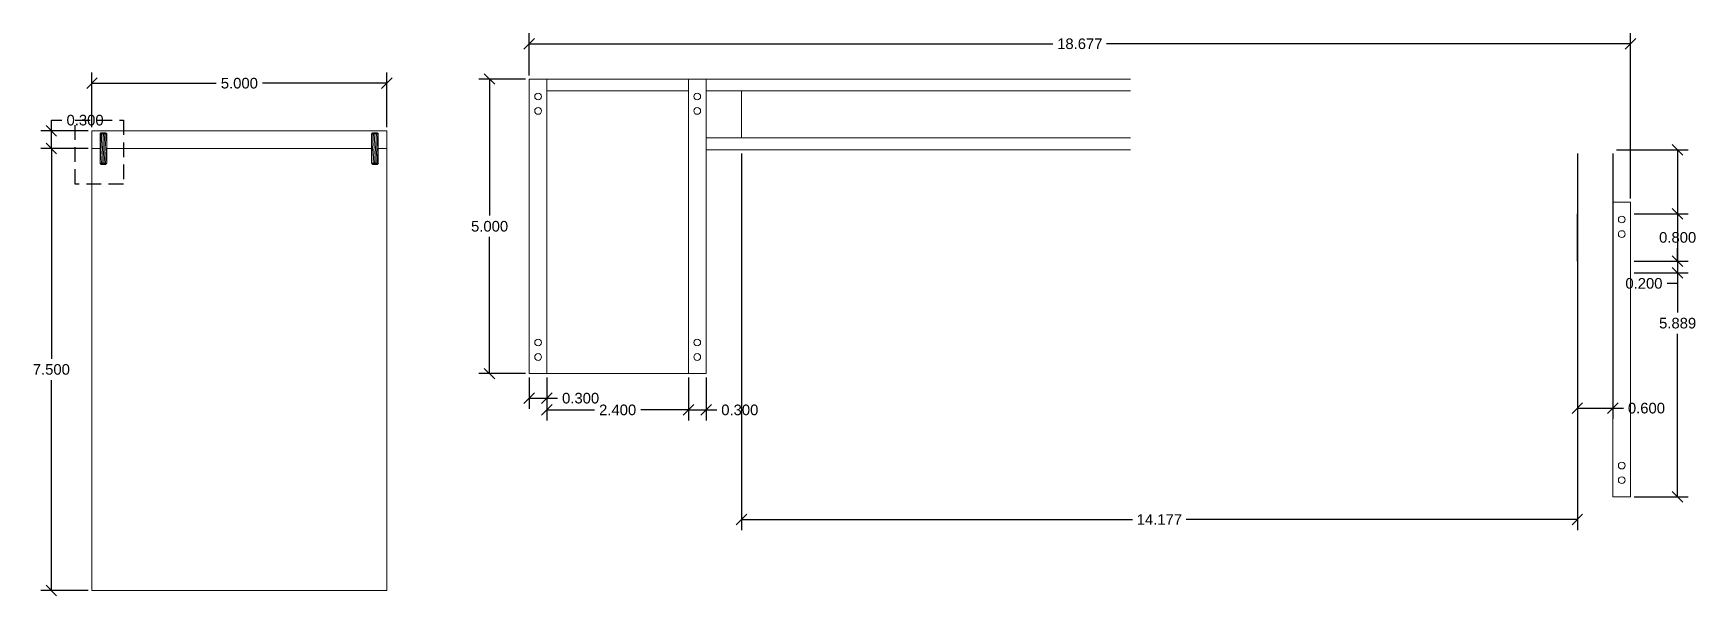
# Model space of a CAD drawing. Header units: centimetres. Extents: x -239 to 1959, y -161 to 626.
# Drawn here: x 609.57 to 637.77, y -128.35 to -118.81 of the extents above; entities that cross this region are included whole.
import ezdxf

# ---------------------------------------------------------------- set-up
doc = ezdxf.new("R2010")
doc.units = ezdxf.units.CM
doc.header["$MEASUREMENT"] = 0
doc.linetypes.add('HIDDEN', pattern=[0.375, 0.25, -0.125])
doc.styles.get("Standard").update_dxf_attribs({"font": 'Arial.ttf'})
doc.dimstyles.get("Standard").update_dxf_attribs({"dimtxt": 0.18, "dimasz": 0.18, "dimexe": 0.18, "dimexo": 0.0625, "dimgap": 0.09, "dimtad": 0, "dimtih": 1, "dimtoh": 1, "dimdec": 4, "dimzin": 0, "dimdsep": 46, "dimtxsty": 'Standard', "dimcen": 0.09, "dimadec": 0, "dimazin": 0, "dimtfac": 1, "dimtdec": 4, "dimtofl": 0, "dimtmove": 0, "dimatfit": 3, "dimfxl": 1, "dimtolj": 1, "dimtzin": 0, "dimarcsym": 0})

msp = doc.modelspace()

# ---------------------------------------------------------------- blocks, each defined once
blk = doc.blocks.new('_Oblique')
at = {"color": 0, "linetype": 'ByBlock', "lineweight": -2}
blk.add_line((-0.5, -0.5), (0.5, 0.5), dxfattribs=at)
blk = doc.blocks.new('*D357')
at = {"color": 0, "lineweight": -2, "transparency": 16777216}
for p, q in [((610.504, -120.761), (609.698, -120.761)), ((609.878, -120.761), (609.878, -124.33)), ((609.878, -128.261), (609.878, -124.692)), ((610.504, -128.261), (609.698, -128.261))]:
    blk.add_line(p, q, dxfattribs=at)
at = {"layer": 'Defpoints', "color": 0, "transparency": 16777216}
for p in [(609.878, -120.761), (610.567, -120.761), (610.567, -128.261)]:
    blk.add_point(p, dxfattribs=at)
at = {"color": 0, "lineweight": -2, "transparency": 16777216, "xscale": 0.18, "yscale": 0.18, "zscale": 0.18}
for p, rotation in [((609.878, -120.761), 90), ((609.878, -128.261), 270)]:
    blk.add_blockref('_Oblique', p, dxfattribs=dict(at, rotation=rotation))
at = {"color": 0, "transparency": 16777216, "insert": (609.878, -124.511), "char_height": 0.18, "attachment_point": 5}
blk.add_mtext('\\A1;7.500', dxfattribs=at)
blk = doc.blocks.new('*D358')
at = {"color": 0, "lineweight": -2, "transparency": 16777216}
for p, q in [((609.878, -120.461), (609.878, -120.281)), ((609.878, -120.281), (610.058, -120.281)), ((610.504, -120.461), (609.698, -120.461)), ((609.878, -120.761), (609.878, -120.461)), ((610.504, -120.761), (609.698, -120.761))]:
    blk.add_line(p, q, dxfattribs=at)
at = {"layer": 'Defpoints', "color": 0, "transparency": 16777216}
for p in [(609.878, -120.461), (610.567, -120.461), (610.567, -120.761)]:
    blk.add_point(p, dxfattribs=at)
at = {"color": 0, "lineweight": -2, "transparency": 16777216, "xscale": 0.18, "yscale": 0.18, "zscale": 0.18}
for p, rotation in [((609.878, -120.461), 90), ((609.878, -120.761), 270)]:
    blk.add_blockref('_Oblique', p, dxfattribs=dict(at, rotation=rotation))
at = {"color": 0, "transparency": 16777216, "insert": (610.45, -120.281), "char_height": 0.18, "attachment_point": 5}
blk.add_mtext('\\A1;0.300', dxfattribs=at)
blk = doc.blocks.new('*D359')
at = {"color": 0, "lineweight": -2, "transparency": 16777216}
for p, q in [((610.567, -120.399), (610.567, -119.474)), ((615.567, -120.399), (615.567, -119.474)), ((610.567, -119.654), (612.675, -119.654)), ((615.567, -119.654), (613.459, -119.654))]:
    blk.add_line(p, q, dxfattribs=at)
at = {"layer": 'Defpoints', "color": 0, "transparency": 16777216}
for p in [(615.567, -119.654), (610.567, -120.461), (615.567, -120.461)]:
    blk.add_point(p, dxfattribs=at)
at = {"color": 0, "lineweight": -2, "transparency": 16777216, "xscale": 0.18, "yscale": 0.18, "zscale": 0.18, "rotation": 180}
blk.add_blockref('_Oblique', (610.567, -119.654), dxfattribs=at)
at = {"color": 0, "lineweight": -2, "transparency": 16777216, "xscale": 0.18, "yscale": 0.18, "zscale": 0.18}
blk.add_blockref('_Oblique', (615.567, -119.654), dxfattribs=at)
at = {"color": 0, "transparency": 16777216, "insert": (613.067, -119.654), "char_height": 0.18, "attachment_point": 5}
blk.add_mtext('\\A1;5.000', dxfattribs=at)
blk = doc.blocks.new('*D360')
at = {"color": 0, "lineweight": -2, "transparency": 16777216}
for p, q in [((617.921, -119.582), (617.131, -119.582)), ((617.311, -119.582), (617.311, -121.901)), ((617.311, -124.582), (617.311, -122.263)), ((617.921, -124.582), (617.131, -124.582))]:
    blk.add_line(p, q, dxfattribs=at)
at = {"layer": 'Defpoints', "color": 0, "transparency": 16777216}
for p in [(617.311, -119.582), (617.983, -119.582), (617.983, -124.582)]:
    blk.add_point(p, dxfattribs=at)
at = {"color": 0, "lineweight": -2, "transparency": 16777216, "xscale": 0.18, "yscale": 0.18, "zscale": 0.18}
for p, rotation in [((617.311, -119.582), 90), ((617.311, -124.582), 270)]:
    blk.add_blockref('_Oblique', p, dxfattribs=dict(at, rotation=rotation))
at = {"color": 0, "transparency": 16777216, "insert": (617.311, -122.082), "char_height": 0.18, "attachment_point": 5}
blk.add_mtext('\\A1;5.000', dxfattribs=at)
blk = doc.blocks.new('*D361')
at = {"color": 0, "lineweight": -2, "transparency": 16777216}
for p, q in [((618.283, -124.645), (618.283, -125.378)), ((620.683, -124.645), (620.683, -125.378)), ((618.283, -125.198), (619.088, -125.198)), ((620.683, -125.198), (619.879, -125.198))]:
    blk.add_line(p, q, dxfattribs=at)
at = {"layer": 'Defpoints', "color": 0, "transparency": 16777216}
for p in [(618.283, -124.582), (620.683, -124.582), (620.683, -125.198)]:
    blk.add_point(p, dxfattribs=at)
at = {"color": 0, "lineweight": -2, "transparency": 16777216, "xscale": 0.18, "yscale": 0.18, "zscale": 0.18, "rotation": 180}
blk.add_blockref('_Oblique', (618.283, -125.198), dxfattribs=at)
at = {"color": 0, "lineweight": -2, "transparency": 16777216, "xscale": 0.18, "yscale": 0.18, "zscale": 0.18}
blk.add_blockref('_Oblique', (620.683, -125.198), dxfattribs=at)
at = {"color": 0, "transparency": 16777216, "insert": (619.483, -125.198), "char_height": 0.18, "attachment_point": 5}
blk.add_mtext('\\A1;2.400', dxfattribs=at)
blk = doc.blocks.new('*D362')
at = {"color": 0, "lineweight": -2, "transparency": 16777216}
for p, q in [((620.683, -124.645), (620.683, -125.378)), ((620.983, -124.645), (620.983, -125.378)), ((620.683, -125.198), (620.983, -125.198)), ((620.983, -125.198), (621.163, -125.198))]:
    blk.add_line(p, q, dxfattribs=at)
at = {"layer": 'Defpoints', "color": 0, "transparency": 16777216}
for p in [(620.683, -124.582), (620.983, -124.582), (620.983, -125.198)]:
    blk.add_point(p, dxfattribs=at)
at = {"color": 0, "lineweight": -2, "transparency": 16777216, "xscale": 0.18, "yscale": 0.18, "zscale": 0.18, "rotation": 180}
blk.add_blockref('_Oblique', (620.683, -125.198), dxfattribs=at)
at = {"color": 0, "lineweight": -2, "transparency": 16777216, "xscale": 0.18, "yscale": 0.18, "zscale": 0.18}
blk.add_blockref('_Oblique', (620.983, -125.198), dxfattribs=at)
at = {"color": 0, "transparency": 16777216, "insert": (621.555, -125.198), "char_height": 0.18, "attachment_point": 5}
blk.add_mtext('\\A1;0.300', dxfattribs=at)
blk = doc.blocks.new('*D363')
at = {"color": 0, "lineweight": -2, "transparency": 16777216}
for p, q in [((621.583, -120.845), (621.583, -127.237)), ((635.761, -122.733), (635.761, -127.237)), ((621.583, -127.057), (628.217, -127.057)), ((635.761, -127.057), (629.127, -127.057))]:
    blk.add_line(p, q, dxfattribs=at)
at = {"layer": 'Defpoints', "color": 0, "transparency": 16777216}
for p in [(621.583, -120.782), (635.761, -122.671), (635.761, -127.057)]:
    blk.add_point(p, dxfattribs=at)
at = {"color": 0, "lineweight": -2, "transparency": 16777216, "xscale": 0.18, "yscale": 0.18, "zscale": 0.18, "rotation": 180}
blk.add_blockref('_Oblique', (621.583, -127.057), dxfattribs=at)
at = {"color": 0, "lineweight": -2, "transparency": 16777216, "xscale": 0.18, "yscale": 0.18, "zscale": 0.18}
blk.add_blockref('_Oblique', (635.761, -127.057), dxfattribs=at)
at = {"color": 0, "transparency": 16777216, "insert": (628.672, -127.057), "char_height": 0.18, "attachment_point": 5}
blk.add_mtext('\\A1;14.177', dxfattribs=at)
blk = doc.blocks.new('*D364')
at = {"color": 0, "lineweight": -2, "transparency": 16777216}
for p, q in [((635.761, -120.845), (635.761, -125.348)), ((636.361, -120.845), (636.361, -125.348)), ((635.761, -125.168), (636.361, -125.168)), ((636.361, -125.168), (636.541, -125.168))]:
    blk.add_line(p, q, dxfattribs=at)
at = {"layer": 'Defpoints', "color": 0, "transparency": 16777216}
for p in [(635.761, -120.782), (636.361, -120.782), (636.361, -125.168)]:
    blk.add_point(p, dxfattribs=at)
at = {"color": 0, "lineweight": -2, "transparency": 16777216, "xscale": 0.18, "yscale": 0.18, "zscale": 0.18, "rotation": 180}
blk.add_blockref('_Oblique', (635.761, -125.168), dxfattribs=at)
at = {"color": 0, "lineweight": -2, "transparency": 16777216, "xscale": 0.18, "yscale": 0.18, "zscale": 0.18}
blk.add_blockref('_Oblique', (636.361, -125.168), dxfattribs=at)
at = {"color": 0, "transparency": 16777216, "insert": (636.933, -125.168), "char_height": 0.18, "attachment_point": 5}
blk.add_mtext('\\A1;0.600', dxfattribs=at)
blk = doc.blocks.new('*D365')
at = {"color": 0, "lineweight": -2, "transparency": 16777216}
for p, q in [((617.983, -124.645), (617.983, -125.179)), ((618.283, -124.645), (618.283, -125.179)), ((617.983, -124.999), (618.283, -124.999)), ((618.283, -124.999), (618.463, -124.999))]:
    blk.add_line(p, q, dxfattribs=at)
at = {"layer": 'Defpoints', "color": 0, "transparency": 16777216}
for p in [(617.983, -124.582), (618.283, -124.582), (618.283, -124.999)]:
    blk.add_point(p, dxfattribs=at)
at = {"color": 0, "lineweight": -2, "transparency": 16777216, "xscale": 0.18, "yscale": 0.18, "zscale": 0.18, "rotation": 180}
blk.add_blockref('_Oblique', (617.983, -124.999), dxfattribs=at)
at = {"color": 0, "lineweight": -2, "transparency": 16777216, "xscale": 0.18, "yscale": 0.18, "zscale": 0.18}
blk.add_blockref('_Oblique', (618.283, -124.999), dxfattribs=at)
at = {"color": 0, "transparency": 16777216, "insert": (618.855, -124.999), "char_height": 0.18, "attachment_point": 5}
blk.add_mtext('\\A1;0.300', dxfattribs=at)
blk = doc.blocks.new('*D366')
at = {"color": 0, "lineweight": -2, "transparency": 16777216}
for p, q in [((617.983, -119.52), (617.983, -118.805)), ((617.983, -118.985), (626.867, -118.985)), ((636.661, -118.985), (627.777, -118.985)), ((636.661, -121.608), (636.661, -118.805))]:
    blk.add_line(p, q, dxfattribs=at)
at = {"layer": 'Defpoints', "color": 0, "transparency": 16777216}
for p in [(636.661, -118.985), (617.983, -119.582), (636.661, -121.671)]:
    blk.add_point(p, dxfattribs=at)
at = {"color": 0, "lineweight": -2, "transparency": 16777216, "xscale": 0.18, "yscale": 0.18, "zscale": 0.18, "rotation": 180}
blk.add_blockref('_Oblique', (617.983, -118.985), dxfattribs=at)
at = {"color": 0, "lineweight": -2, "transparency": 16777216, "xscale": 0.18, "yscale": 0.18, "zscale": 0.18}
blk.add_blockref('_Oblique', (636.661, -118.985), dxfattribs=at)
at = {"color": 0, "transparency": 16777216, "insert": (627.322, -118.985), "char_height": 0.18, "attachment_point": 5}
blk.add_mtext('\\A1;18.677', dxfattribs=at)
blk = doc.blocks.new('*D317')
at = {"color": 0, "lineweight": -2, "transparency": 16777216}
for p, q in [((636.723, -121.871), (637.642, -121.871)), ((637.462, -121.871), (637.462, -122.09)), ((637.462, -122.671), (637.462, -122.452)), ((636.723, -122.671), (637.642, -122.671))]:
    blk.add_line(p, q, dxfattribs=at)
at = {"layer": 'Defpoints', "color": 0, "transparency": 16777216}
for p in [(636.661, -121.871), (636.661, -122.671), (637.462, -122.671)]:
    blk.add_point(p, dxfattribs=at)
at = {"color": 0, "lineweight": -2, "transparency": 16777216, "xscale": 0.18, "yscale": 0.18, "zscale": 0.18}
for p, rotation in [((637.462, -121.871), 90), ((637.462, -122.671), 270)]:
    blk.add_blockref('_Oblique', p, dxfattribs=dict(at, rotation=rotation))
at = {"color": 0, "transparency": 16777216, "insert": (637.462, -122.271), "char_height": 0.18, "attachment_point": 5}
blk.add_mtext('\\A1;0.800', dxfattribs=at)
blk = doc.blocks.new('*D318')
at = {"color": 0, "lineweight": -2, "transparency": 16777216}
for p, q in [((636.723, -122.671), (637.642, -122.671)), ((636.723, -122.871), (637.642, -122.871)), ((637.462, -122.671), (637.462, -122.871)), ((637.462, -122.871), (637.462, -123.051)), ((637.462, -123.051), (637.282, -123.051))]:
    blk.add_line(p, q, dxfattribs=at)
at = {"layer": 'Defpoints', "color": 0, "transparency": 16777216}
for p in [(636.661, -122.671), (636.661, -122.871), (637.462, -122.871)]:
    blk.add_point(p, dxfattribs=at)
at = {"color": 0, "lineweight": -2, "transparency": 16777216, "xscale": 0.18, "yscale": 0.18, "zscale": 0.18}
for p, rotation in [((637.462, -122.671), 90), ((637.462, -122.871), 270)]:
    blk.add_blockref('_Oblique', p, dxfattribs=dict(at, rotation=rotation))
at = {"color": 0, "transparency": 16777216, "insert": (636.89, -123.051), "char_height": 0.18, "attachment_point": 5}
blk.add_mtext('\\A1;0.200', dxfattribs=at)
blk = doc.blocks.new('*D367')
at = {"color": 0, "lineweight": -2, "transparency": 16777216}
for p, q in [((636.423, -120.782), (637.642, -120.782)), ((637.462, -120.782), (637.462, -123.545)), ((637.462, -126.671), (637.462, -123.908)), ((636.723, -126.671), (637.642, -126.671))]:
    blk.add_line(p, q, dxfattribs=at)
at = {"layer": 'Defpoints', "color": 0, "transparency": 16777216}
for p in [(636.361, -120.782), (636.661, -126.671), (637.462, -126.671)]:
    blk.add_point(p, dxfattribs=at)
at = {"color": 0, "lineweight": -2, "transparency": 16777216, "xscale": 0.18, "yscale": 0.18, "zscale": 0.18}
for p, rotation in [((637.462, -120.782), 90), ((637.462, -126.671), 270)]:
    blk.add_blockref('_Oblique', p, dxfattribs=dict(at, rotation=rotation))
at = {"color": 0, "transparency": 16777216, "insert": (637.462, -123.726), "char_height": 0.18, "attachment_point": 5}
blk.add_mtext('\\A1;5.889', dxfattribs=at)

# ---------------------------------------------------------------- dimensions: what is measured, and where the dimension line sits
for base, p1, p2, picture, middle in [((636.66051, -118.98515), (617.98344, -119.58203), (636.66051, -121.67091), '*D366', (627.32197, -118.98515)), ((615.56697, -119.65368), (610.56697, -120.46126), (615.56697, -120.46126), '*D359', (613.06697, -119.65368)), ((635.76051, -127.05727), (621.58344, -120.78203), (635.76051, -122.67091), '*D363', (628.67197, -127.05727)), ((636.36051, -125.16839), (635.76051, -120.78203), (636.36051, -120.78203), '*D364', (636.93255, -125.16839)), ((618.28344, -124.99891), (617.98344, -124.58203), (618.28344, -124.58203), '*D365', (618.85548, -124.99891)), ((620.68344, -125.19839), (618.28344, -124.58203), (620.68344, -124.58203), '*D361', (619.48344, -125.19839)), ((620.98344, -125.19839), (620.68344, -124.58203), (620.98344, -124.58203), '*D362', (621.55548, -125.19839))]:
    dim = msp.add_linear_dim(base=base, p1=p1, p2=p2, dimstyle='Standard', override={"dimdec": 3, "dimblk1": 'Oblique', "dimblk2": 'Oblique', "dimsah": 1})
    dim.commit()
    dim.dimension.update_dxf_attribs({"geometry": picture, "text_midpoint": middle})
for base, p1, p2, picture, middle in [((617.31144, -119.58203), (617.98344, -124.58203), (617.98344, -119.58203), '*D360', (617.31144, -122.08203)), ((609.87759, -120.46126), (610.56697, -120.76126), (610.56697, -120.46126), '*D358', (610.44964, -120.28126)), ((609.87759, -120.76126), (610.56697, -128.26126), (610.56697, -120.76126), '*D357', (609.87759, -124.51126)), ((637.46249, -126.67091), (636.36051, -120.78203), (636.66051, -126.67091), '*D367', (637.46249, -123.72647)), ((637.46249, -122.67091), (636.66051, -121.87091), (636.66051, -122.67091), '*D317', (637.46249, -122.27091)), ((637.46249, -122.87091), (636.66051, -122.67091), (636.66051, -122.87091), '*D318', (636.89045, -123.05091))]:
    dim = msp.add_linear_dim(base=base, p1=p1, p2=p2, angle=90, dimstyle='Standard', override={"dimdec": 3, "dimblk1": 'Oblique', "dimblk2": 'Oblique', "dimsah": 1})
    dim.commit()
    dim.dimension.update_dxf_attribs({"geometry": picture, "text_midpoint": middle})

# ---------------------------------------------------------------- linework, layer by layer
at = {"lineweight": 5}
for p, q in [((618.28344, -119.78203), (620.68344, -119.78203)), ((620.98344, -119.58203), (628.18344, -119.58203)), ((620.98344, -119.78203), (628.18344, -119.78203)), ((621.58344, -120.58203), (621.58344, -119.78203)), ((610.70362, -121.01259), (610.73591, -120.51259)), ((610.70362, -120.69225), (610.71522, -120.51259)), ((610.72834, -121.01259), (610.76063, -120.51259)), ((610.75163, -121.01259), (610.78391, -120.51259)), ((610.77491, -121.01259), (610.8072, -120.51259)), ((610.80618, -120.50259), (610.80262, -120.50259)), ((615.30997, -121.01259), (615.34226, -120.51259)), ((615.30997, -120.69225), (615.32157, -120.51259)), ((615.33469, -121.01259), (615.36698, -120.51259)), ((615.35798, -121.01259), (615.39027, -120.51259)), ((615.38126, -121.01259), (615.41355, -120.51259)), ((615.41253, -120.50259), (615.40897, -120.50259)), ((620.98344, -120.58203), (628.18344, -120.58203)), ((610.7982, -121.01259), (610.81762, -120.71183)), ((615.40455, -121.01259), (615.42397, -120.71183)), ((620.98344, -120.78203), (628.18344, -120.78203)), ((610.80618, -121.02259), (610.80262, -121.02259)), ((615.41253, -121.02259), (615.40897, -121.02259)), ((635.76051, -122.67091), (635.76051, -121.87091)), ((618.28344, -124.58203), (620.68344, -124.58203))]:
    msp.add_line(p, q, dxfattribs=at)
for points in [[(618.28344, -119.58203), (618.28344, -124.58203), (617.98344, -124.58203), (617.98344, -119.58203), (618.28344, -119.58203)], [(618.28344, -119.58203), (620.68344, -119.58203)], [(620.68344, -119.58203), (620.68344, -124.58203), (620.98344, -124.58203), (620.98344, -119.58203), (620.68344, -119.58203)], [(610.56697, -120.76126), (610.56697, -120.46126), (615.56697, -120.46126), (615.56697, -120.76126), (615.42397, -120.76126)], [(610.76062, -120.51259), (610.81762, -120.51259), (610.81762, -121.01259), (610.70362, -121.01259), (610.70362, -120.51259), (610.76062, -120.51259)], [(610.71762, -120.50259), (610.71762, -120.49259), (610.80262, -120.49259), (610.80262, -120.50259), (610.71262, -120.50259)], [(615.36697, -120.51259), (615.42397, -120.51259), (615.42397, -121.01259), (615.30997, -121.01259), (615.30997, -120.51259), (615.36697, -120.51259)], [(615.32397, -120.50259), (615.32397, -120.49259), (615.40897, -120.49259), (615.40897, -120.50259), (615.31897, -120.50259)], [(610.70362, -120.76126), (610.56697, -120.76126), (610.56697, -128.26126), (615.56697, -128.26126)], [(610.70362, -120.76126), (610.56697, -120.76126)], [(615.30997, -120.76126), (610.81762, -120.76126)], [(615.30997, -120.76126), (610.81762, -120.76126)], [(615.56697, -128.26126), (615.56697, -120.76126), (615.42397, -120.76126)], [(610.71762, -121.02259), (610.71762, -121.03259), (610.80262, -121.03259), (610.80262, -121.02259), (610.71262, -121.02259)], [(615.32397, -121.02259), (615.32397, -121.03259), (615.40897, -121.03259), (615.40897, -121.02259), (615.31897, -121.02259)], [(636.36051, -121.67091), (636.36051, -126.67091), (636.66051, -126.67091), (636.66051, -121.67091), (636.36051, -121.67091)]]:
    msp.add_lwpolyline(points, dxfattribs=at)
at = {"linetype": 'HIDDEN'}
msp.add_lwpolyline([(611.09961, -121.36458), (610.28385, -121.36458), (610.28385, -120.282), (611.09961, -120.282), (611.09961, -121.36458)], dxfattribs=at)
at = {"lineweight": 5}
for centre in [(618.13384, -119.878), (620.83365, -119.878), (618.13384, -120.12403), (620.83365, -120.12403), (636.51334, -121.96688), (636.51334, -122.21291), (618.13384, -124.0536), (620.83365, -124.0536), (618.13384, -124.29963), (620.83365, -124.29963), (636.51334, -126.14249), (636.51334, -126.38852)]:
    msp.add_circle(centre, 0.05715, dxfattribs=at)
for centre, radius, start, end in [((610.7164, -120.51504), 0.01301, 106.887465, 169.13811), ((610.8069, -120.51331), 0.01075, 3.85483, 93.85483), ((615.32275, -120.51504), 0.01301, 106.887465, 169.13811), ((615.41325, -120.51331), 0.01075, 3.85483, 93.85483), ((610.7164, -121.01014), 0.01301, 190.86189, 253.112535), ((610.8069, -121.01187), 0.01075, 266.14517, 356.14517), ((615.32275, -121.01014), 0.01301, 190.86189, 253.112535), ((615.41325, -121.01187), 0.01075, 266.14517, 356.14517)]:
    msp.add_arc(centre, radius, start, end, dxfattribs=at)

msp.set_redraw_order([(e.dxf.handle, doc.entitydb.next_handle()) for e in msp.query("TEXT MTEXT ATTDEF DIMENSION ARC_DIMENSION")])  # texts and dimensions are drawn at this point

doc.saveas('drawing.dxf')
